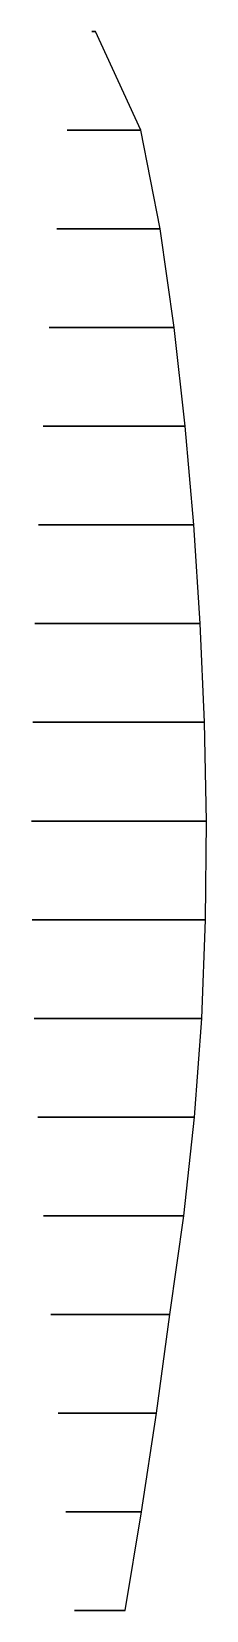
# Model space of a CAD drawing. Extents: x -6 to 11, y 38 to 190.
import ezdxf

# ---------------------------------------------------------------- set-up
doc = ezdxf.new("R2010")
doc.units = 0
doc.layers.get('0').update_dxf_attribs({"linetype": 'CONTINUOUS'})

msp = doc.modelspace()

# ---------------------------------------------------------------- linework, layer by layer
msp.add_polyline3d([(3.0964, 38, -8.1167), (3.0891, 38, -8.0757), (3.079, 38, -8.0186), (3.0667, 38, -7.9455), (3.0522, 38, -7.8565), (3.0351, 38, -7.7519), (3.0153, 38, -7.632), (2.9922, 38, -7.4972), (2.9655, 38, -7.3479), (2.9349, 38, -7.1846), (2.9, 38, -7.0076), (2.8608, 38, -6.8176), (2.8171, 38, -6.615), (2.7689, 38, -6.4005), (2.716, 38, -6.1745), (2.6581, 38, -5.9379), (2.5949, 38, -5.6915), (2.527, 38, -5.4356), (2.4554, 38, -5.1707), (2.3808, 38, -4.8971), (2.3036, 38, -4.6155), (2.2241, 38, -4.3264), (2.1422, 38, -4.0307), (2.058, 38, -3.7291), (1.9717, 38, -3.4222), (1.8832, 38, -3.111), (1.7926, 38, -2.7961), (1.6997, 38, -2.4785), (1.6044, 38, -2.159), (1.5064, 38, -1.8384), (1.4056, 38, -1.5178), (1.3021, 38, -1.198), (1.1957, 38, -0.8798), (1.0866, 38, -0.5642), (0.9747, 38, -0.252), (0.8602, 38, 0.0558), (0.7435, 38, 0.3585), (0.6248, 38, 0.6552), (0.5047, 38, 0.9454), (0.3838, 38, 1.2282), (0.2622, 38, 1.5029), (0.1408, 38, 1.7691), (0.0199, 38, 2.026), (-0.1, 38, 2.2731), (-0.2182, 38, 2.5098), (-0.3347, 38, 2.7355), (-0.4488, 38, 2.9497), (-0.5605, 38, 3.1517), (-0.6691, 38, 3.3411), (-0.7741, 38, 3.5174), (-0.8756, 38, 3.68), (-0.9736, 38, 3.8284), (-1.0659, 38, 3.9627), (-1.1516, 38, 4.0828), (-1.2366, 38, 4.1861), (-1.3243, 38, 4.269), (-1.4131, 38, 4.3267), (-1.4966, 38, 4.361), (-1.5686, 38, 4.3769), (-1.6261, 38, 4.3791), (-1.6667, 38, 4.3708), (-1.7018, 38, 4.3496), (-1.7355, 38, 4.3059), (-1.7625, 38, 4.2417), (-1.7811, 38, 4.1575), (-1.7853, 38, 4.0544), (-1.7695, 38, 3.935), (-1.7361, 38, 3.804), (-1.6908, 38, 3.6616), (-1.6402, 38, 3.5056), (-1.5839, 38, 3.3366), (-1.5207, 38, 3.1556), (-1.4511, 38, 2.963), (-1.3758, 38, 2.7591), (-1.295, 38, 2.5443), (-1.2088, 38, 2.3192), (-1.1176, 38, 2.0843), (-1.0218, 38, 1.8402), (-0.9218, 38, 1.5873), (-0.8177, 38, 1.3263), (-0.7099, 38, 1.0577), (-0.5988, 38, 0.7822), (-0.4847, 38, 0.5004), (-0.368, 38, 0.2129), (-0.249, 38, -0.0795), (-0.1281, 38, -0.3763), (-0.0056, 38, -0.6766), (0.1181, 38, -0.98), (0.2427, 38, -1.2855), (0.3679, 38, -1.5926), (0.4932, 38, -1.9004), (0.6184, 38, -2.2083), (0.7431, 38, -2.5155), (0.867, 38, -2.8214), (0.9897, 38, -3.1251), (1.1111, 38, -3.426), (1.2307, 38, -3.7233), (1.3483, 38, -4.0163), (1.4636, 38, -4.3043), (1.5763, 38, -4.5867), (1.6862, 38, -4.8627), (1.7928, 38, -5.1317), (1.8961, 38, -5.3931), (1.9961, 38, -5.646), (2.0933, 38, -5.8897), (2.1881, 38, -6.1231), (2.2809, 38, -6.3454), (2.371, 38, -6.5564), (2.4578, 38, -6.7555), (2.5408, 38, -6.9424), (2.6197, 38, -7.1167), (2.6942, 38, -7.2781), (2.7638, 38, -7.4263), (2.828, 38, -7.5611), (2.8865, 38, -7.6822), (2.9388, 38, -7.7897), (2.9844, 38, -7.8833), (3.0231, 38, -7.9629), (3.0547, 38, -8.0285), (3.079, 38, -8.0798), (3.0964, 38, -8.1167), (4.6765, 47.5, -9.6048), (4.6624, 47.5, -9.5554), (4.643, 47.5, -9.4867), (4.6192, 47.5, -9.3985), (4.591, 47.5, -9.2911), (4.5582, 47.5, -9.1648), (4.5205, 47.5, -9.02), (4.4774, 47.5, -8.8571), (4.4285, 47.5, -8.6769), (4.3736, 47.5, -8.4797), (4.3124, 47.5, -8.2662), (4.2449, 47.5, -8.0369), (4.1712, 47.5, -7.7925), (4.0914, 47.5, -7.5337), (4.0055, 47.5, -7.261), (3.9135, 47.5, -6.9754), (3.8151, 47.5, -6.6777), (3.711, 47.5, -6.3686), (3.6019, 47.5, -6.0484), (3.4885, 47.5, -5.7179), (3.3713, 47.5, -5.3777), (3.2504, 47.5, -5.0285), (3.1259, 47.5, -4.6714), (2.998, 47.5, -4.3073), (2.8668, 47.5, -3.9371), (2.7324, 47.5, -3.5617), (2.5947, 47.5, -3.1822), (2.4536, 47.5, -2.7996), (2.3089, 47.5, -2.4151), (2.1601, 47.5, -2.0299), (2.0072, 47.5, -1.6452), (1.8501, 47.5, -1.262), (1.6888, 47.5, -0.8816), (1.5235, 47.5, -0.505), (1.3541, 47.5, -0.1334), (1.1807, 47.5, 0.2321), (1.0042, 47.5, 0.5905), (0.825, 47.5, 0.941), (0.6436, 47.5, 1.2826), (0.461, 47.5, 1.6146), (0.2778, 47.5, 1.9361), (0.0947, 47.5, 2.2466), (-0.0872, 47.5, 2.5454), (-0.2675, 47.5, 2.8318), (-0.4453, 47.5, 3.1052), (-0.6202, 47.5, 3.3648), (-0.7916, 47.5, 3.6102), (-0.9589, 47.5, 3.8405), (-1.1215, 47.5, 4.0552), (-1.2787, 47.5, 4.2538), (-1.4303, 47.5, 4.4357), (-1.5759, 47.5, 4.6002), (-1.7135, 47.5, 4.7475), (-1.8423, 47.5, 4.8774), (-1.966, 47.5, 4.9873), (-2.0867, 47.5, 5.0744), (-2.2023, 47.5, 5.1348), (-2.3076, 47.5, 5.1703), (-2.3971, 47.5, 5.1859), (-2.468, 47.5, 5.1857), (-2.5173, 47.5, 5.1722), (-2.5569, 47.5, 5.1413), (-2.5886, 47.5, 5.0809), (-2.6062, 47.5, 4.9963), (-2.6108, 47.5, 4.8898), (-2.5985, 47.5, 4.7632), (-2.5647, 47.5, 4.6195), (-2.5119, 47.5, 4.4622), (-2.4449, 47.5, 4.2913), (-2.3687, 47.5, 4.1048), (-2.2832, 47.5, 3.9035), (-2.1876, 47.5, 3.6883), (-2.0827, 47.5, 3.4598), (-1.9692, 47.5, 3.2182), (-1.8472, 47.5, 2.9642), (-1.7172, 47.5, 2.6983), (-1.5798, 47.5, 2.4212), (-1.4354, 47.5, 2.1333), (-1.2846, 47.5, 1.8354), (-1.1277, 47.5, 1.528), (-0.9653, 47.5, 1.212), (-0.7979, 47.5, 0.8879), (-0.6261, 47.5, 0.5565), (-0.4503, 47.5, 0.2186), (-0.271, 47.5, -0.1252), (-0.0889, 47.5, -0.4739), (0.0956, 47.5, -0.827), (0.282, 47.5, -1.1834), (0.4697, 47.5, -1.5425), (0.6582, 47.5, -1.9034), (0.8469, 47.5, -2.2652), (1.0355, 47.5, -2.6271), (1.2234, 47.5, -2.9884), (1.41, 47.5, -3.348), (1.595, 47.5, -3.7052), (1.7778, 47.5, -4.0591), (1.958, 47.5, -4.4089), (2.1352, 47.5, -4.7537), (2.3089, 47.5, -5.0928), (2.4787, 47.5, -5.4253), (2.6442, 47.5, -5.7503), (2.805, 47.5, -6.0672), (2.9608, 47.5, -6.3751), (3.1114, 47.5, -6.6732), (3.2569, 47.5, -6.9605), (3.3976, 47.5, -7.2359), (3.5336, 47.5, -7.4987), (3.6642, 47.5, -7.7483), (3.7888, 47.5, -7.9841), (3.907, 47.5, -8.2058), (4.0186, 47.5, -8.4127), (4.1231, 47.5, -8.6044), (4.2202, 47.5, -8.7806), (4.3094, 47.5, -8.9409), (4.3902, 47.5, -9.0852), (4.462, 47.5, -9.2132), (4.5245, 47.5, -9.325), (4.5773, 47.5, -9.4202), (4.6202, 47.5, -9.4987), (4.6531, 47.5, -9.5604), (4.6765, 47.5, -9.6048), (6.1024, 57, -10.3234), (6.0814, 57, -10.2696), (6.0525, 57, -10.1947), (6.017, 57, -10.0983), (5.9749, 57, -9.9807), (5.9262, 57, -9.8423), (5.8705, 57, -9.6836), (5.8074, 57, -9.505), (5.7365, 57, -9.3074), (5.6575, 57, -9.0912), (5.5705, 57, -8.8572), (5.4755, 57, -8.6058), (5.3729, 57, -8.3378), (5.263, 57, -8.0537), (5.146, 57, -7.7542), (5.0222, 57, -7.4402), (4.8915, 57, -7.1125), (4.7544, 57, -6.7719), (4.6114, 57, -6.419), (4.4631, 57, -6.0546), (4.3097, 57, -5.6797), (4.1514, 57, -5.2951), (3.9884, 57, -4.9019), (3.8209, 57, -4.5011), (3.6491, 57, -4.0937), (3.4731, 57, -3.6809), (3.2929, 57, -3.2639), (3.1082, 57, -2.8438), (2.9188, 57, -2.4222), (2.724, 57, -2.0005), (2.5238, 57, -1.5801), (2.3183, 57, -1.1621), (2.1072, 57, -0.7481), (1.8909, 57, -0.3393), (1.6694, 57, 0.0629), (1.4428, 57, 0.4572), (1.2122, 57, 0.8426), (0.978, 57, 1.2182), (0.7412, 57, 1.5829), (0.503, 57, 1.9362), (0.2639, 57, 2.2769), (0.0254, 57, 2.6047), (-0.2117, 57, 2.9189), (-0.4465, 57, 3.2188), (-0.6779, 57, 3.5039), (-0.9053, 57, 3.7733), (-1.1279, 57, 4.0265), (-1.3451, 57, 4.2627), (-1.5561, 57, 4.4814), (-1.76, 57, 4.6819), (-1.9562, 57, 4.8638), (-2.1439, 57, 5.0265), (-2.3218, 57, 5.1699), (-2.4888, 57, 5.2938), (-2.6459, 57, 5.3967), (-2.7931, 57, 5.4773), (-2.9286, 57, 5.5336), (-3.049, 57, 5.5668), (-3.1505, 57, 5.5806), (-3.2304, 57, 5.5777), (-3.2849, 57, 5.5593), (-3.3253, 57, 5.5201), (-3.3495, 57, 5.4464), (-3.3518, 57, 5.3475), (-3.3371, 57, 5.2273), (-3.3048, 57, 5.0876), (-3.2524, 57, 4.9308), (-3.1817, 57, 4.7587), (-3.0955, 57, 4.5716), (-2.9964, 57, 4.3686), (-2.8845, 57, 4.1504), (-2.7599, 57, 3.9178), (-2.6233, 57, 3.6713), (-2.4753, 57, 3.4112), (-2.3163, 57, 3.1383), (-2.1469, 57, 2.8531), (-1.9679, 57, 2.5561), (-1.7798, 57, 2.248), (-1.5834, 57, 1.9294), (-1.3791, 57, 1.601), (-1.1676, 57, 1.2635), (-0.9496, 57, 0.9176), (-0.7259, 57, 0.564), (-0.4969, 57, 0.2035), (-0.2635, 57, -0.163), (-0.0263, 57, -0.5349), (0.2139, 57, -0.9113), (0.4566, 57, -1.2913), (0.7009, 57, -1.6741), (0.9464, 57, -2.0589), (1.1922, 57, -2.4447), (1.4377, 57, -2.8307), (1.6823, 57, -3.216), (1.9253, 57, -3.5997), (2.1662, 57, -3.9809), (2.4043, 57, -4.3587), (2.639, 57, -4.7321), (2.8698, 57, -5.1004), (3.096, 57, -5.4626), (3.3171, 57, -5.8178), (3.5327, 57, -6.1652), (3.7422, 57, -6.504), (3.9451, 57, -6.8332), (4.1411, 57, -7.1522), (4.3299, 57, -7.4598), (4.5113, 57, -7.7553), (4.6852, 57, -8.0377), (4.851, 57, -8.3065), (5.0081, 57, -8.561), (5.1564, 57, -8.8005), (5.2956, 57, -9.0245), (5.4253, 57, -9.2324), (5.5453, 57, -9.4236), (5.6551, 57, -9.5978), (5.7542, 57, -9.7548), (5.8421, 57, -9.8944), (5.9182, 57, -10.0163), (5.9824, 57, -10.1205), (6.0345, 57, -10.2066), (6.0742, 57, -10.2744), (6.1024, 57, -10.3234), (7.3911, 66.5, -10.647), (7.3636, 66.5, -10.5909), (7.326, 66.5, -10.5126), (7.2795, 66.5, -10.4117), (7.2243, 66.5, -10.2883), (7.1605, 66.5, -10.143), (7.0876, 66.5, -9.9761), (7.0054, 66.5, -9.7885), (6.9134, 66.5, -9.5808), (6.8115, 66.5, -9.3536), (6.6998, 66.5, -9.1076), (6.5785, 66.5, -8.8434), (6.4482, 66.5, -8.5616), (6.3092, 66.5, -8.2626), (6.1622, 66.5, -7.9473), (6.0074, 66.5, -7.6163), (5.8451, 66.5, -7.2705), (5.6755, 66.5, -6.9107), (5.4992, 66.5, -6.5379), (5.3164, 66.5, -6.153), (5.1275, 66.5, -5.757), (4.9325, 66.5, -5.3509), (4.7317, 66.5, -4.9359), (4.5256, 66.5, -4.513), (4.3142, 66.5, -4.0834), (4.0978, 66.5, -3.6483), (3.8763, 66.5, -3.2091), (3.6495, 66.5, -2.7671), (3.4171, 66.5, -2.3239), (3.1784, 66.5, -1.8813), (2.9335, 66.5, -1.4408), (2.6823, 66.5, -1.0038), (2.4248, 66.5, -0.5718), (2.1614, 66.5, -0.1464), (1.8921, 66.5, 0.2711), (1.617, 66.5, 0.679), (1.3375, 66.5, 1.0766), (1.0542, 66.5, 1.4626), (0.7682, 66.5, 1.8362), (0.4809, 66.5, 2.1968), (0.193, 66.5, 2.5433), (-0.0939, 66.5, 2.8754), (-0.3786, 66.5, 3.1924), (-0.6602, 66.5, 3.4938), (-0.9373, 66.5, 3.779), (-1.2094, 66.5, 4.0473), (-1.4752, 66.5, 4.298), (-1.7342, 66.5, 4.5305), (-1.9853, 66.5, 4.7441), (-2.2276, 66.5, 4.9384), (-2.4603, 66.5, 5.1128), (-2.6822, 66.5, 5.267), (-2.8923, 66.5, 5.4006), (-3.0896, 66.5, 5.5133), (-3.2728, 66.5, 5.605), (-3.4406, 66.5, 5.6758), (-3.5916, 66.5, 5.7252), (-3.7237, 66.5, 5.7537), (-3.8344, 66.5, 5.7638), (-3.921, 66.5, 5.757), (-3.9787, 66.5, 5.7338), (-4.0182, 66.5, 5.6876), (-4.0342, 66.5, 5.6043), (-4.0217, 66.5, 5.4961), (-3.989, 66.5, 5.3677), (-3.9382, 66.5, 5.2206), (-3.8684, 66.5, 5.0565), (-3.7804, 66.5, 4.8759), (-3.6757, 66.5, 4.6794), (-3.555, 66.5, 4.4673), (-3.4186, 66.5, 4.2404), (-3.2672, 66.5, 3.999), (-3.1016, 66.5, 3.7436), (-2.9222, 66.5, 3.4749), (-2.7297, 66.5, 3.1934), (-2.5248, 66.5, 2.8997), (-2.3084, 66.5, 2.5942), (-2.0812, 66.5, 2.2776), (-1.8438, 66.5, 1.9504), (-1.5971, 66.5, 1.6135), (-1.3418, 66.5, 1.2674), (-1.0788, 66.5, 0.9128), (-0.8087, 66.5, 0.5506), (-0.5325, 66.5, 0.1815), (-0.2509, 66.5, -0.1939), (0.0353, 66.5, -0.5746), (0.3251, 66.5, -0.9599), (0.6178, 66.5, -1.3489), (0.9126, 66.5, -1.7408), (1.2087, 66.5, -2.1348), (1.5053, 66.5, -2.5298), (1.8015, 66.5, -2.9251), (2.0967, 66.5, -3.3197), (2.3899, 66.5, -3.7128), (2.6806, 66.5, -4.1033), (2.968, 66.5, -4.4905), (3.2513, 66.5, -4.8733), (3.5299, 66.5, -5.2509), (3.803, 66.5, -5.6224), (4.07, 66.5, -5.9868), (4.3303, 66.5, -6.3434), (4.5834, 66.5, -6.6911), (4.8286, 66.5, -7.0292), (5.0652, 66.5, -7.3568), (5.2929, 66.5, -7.6731), (5.5111, 66.5, -7.9773), (5.7193, 66.5, -8.2687), (5.9171, 66.5, -8.5465), (6.1041, 66.5, -8.81), (6.28, 66.5, -9.0583), (6.4446, 66.5, -9.2909), (6.5977, 66.5, -9.5069), (6.7389, 66.5, -9.7059), (6.8678, 66.5, -9.8874), (6.9841, 66.5, -10.0511), (7.087, 66.5, -10.1968), (7.176, 66.5, -10.3244), (7.2511, 66.5, -10.4336), (7.3118, 66.5, -10.524), (7.3582, 66.5, -10.5954), (7.3911, 66.5, -10.647), (8.7317, 76, -10.9677), (8.6981, 76, -10.9092), (8.6519, 76, -10.8273), (8.5945, 76, -10.7216), (8.5262, 76, -10.5924), (8.447, 76, -10.4401), (8.3566, 76, -10.2652), (8.2546, 76, -10.0685), (8.1406, 76, -9.8508), (8.0145, 76, -9.6128), (7.8765, 76, -9.3553), (7.7269, 76, -9.0787), (7.5662, 76, -8.7837), (7.395, 76, -8.4709), (7.214, 76, -8.141), (7.0235, 76, -7.7947), (6.8238, 76, -7.433), (6.6153, 76, -7.0567), (6.3986, 76, -6.6668), (6.1741, 76, -6.2643), (5.942, 76, -5.8503), (5.7028, 76, -5.4258), (5.4567, 76, -4.9921), (5.2043, 76, -4.5503), (4.9457, 76, -4.1016), (4.6813, 76, -3.6474), (4.4111, 76, -3.189), (4.135, 76, -2.728), (3.8527, 76, -2.2661), (3.5638, 76, -1.8054), (3.2682, 76, -1.3473), (2.9662, 76, -0.8933), (2.6577, 76, -0.4454), (2.3432, 76, -0.0048), (2.0229, 76, 0.4266), (1.6972, 76, 0.8474), (1.3673, 76, 1.2567), (1.0342, 76, 1.6533), (0.699, 76, 2.0363), (0.3634, 76, 2.4051), (0.0281, 76, 2.7587), (-0.3051, 76, 3.0968), (-0.6349, 76, 3.4188), (-0.9601, 76, 3.7241), (-1.2794, 76, 4.0124), (-1.592, 76, 4.2826), (-1.8968, 76, 4.5344), (-2.1927, 76, 4.7669), (-2.4789, 76, 4.9797), (-2.7542, 76, 5.1722), (-3.0177, 76, 5.3439), (-3.2681, 76, 5.4947), (-3.5044, 76, 5.624), (-3.7253, 76, 5.7317), (-3.9296, 76, 5.8177), (-4.1157, 76, 5.8822), (-4.2821, 76, 5.9248), (-4.4267, 76, 5.9461), (-4.5469, 76, 5.9493), (-4.6398, 76, 5.9358), (-4.7005, 76, 5.9067), (-4.7398, 76, 5.854), (-4.7512, 76, 5.7629), (-4.7301, 76, 5.647), (-4.6857, 76, 5.5108), (-4.6205, 76, 5.3556), (-4.5335, 76, 5.1834), (-4.4257, 76, 4.9948), (-4.2988, 76, 4.7901), (-4.1535, 76, 4.5697), (-3.9902, 76, 4.3345), (-3.8097, 76, 4.0846), (-3.6128, 76, 3.8208), (-3.4002, 76, 3.5434), (-3.1725, 76, 3.2533), (-2.9305, 76, 2.9508), (-2.6753, 76, 2.6364), (-2.4076, 76, 2.3107), (-2.1283, 76, 1.9745), (-1.8381, 76, 1.6283), (-1.5381, 76, 1.2728), (-1.229, 76, 0.9088), (-0.9119, 76, 0.537), (-0.5876, 76, 0.1581), (-0.257, 76, -0.227), (0.0788, 76, -0.6177), (0.4189, 76, -1.013), (0.7624, 76, -1.4121), (1.1083, 76, -1.8143), (1.4558, 76, -2.2184), (1.8039, 76, -2.6238), (2.1517, 76, -3.0294), (2.4982, 76, -3.4344), (2.8425, 76, -3.8379), (3.184, 76, -4.2388), (3.5215, 76, -4.6363), (3.8545, 76, -5.0294), (4.1819, 76, -5.4172), (4.503, 76, -5.7988), (4.817, 76, -6.1733), (5.1232, 76, -6.5396), (5.421, 76, -6.897), (5.7096, 76, -7.2445), (5.9882, 76, -7.5814), (6.2564, 76, -7.9066), (6.5134, 76, -8.2195), (6.7588, 76, -8.5193), (6.9919, 76, -8.8051), (7.2124, 76, -9.0762), (7.4199, 76, -9.3318), (7.614, 76, -9.5711), (7.7945, 76, -9.7935), (7.9611, 76, -9.9983), (8.1131, 76, -10.185), (8.2502, 76, -10.3534), (8.3716, 76, -10.5034), (8.4767, 76, -10.6348), (8.5654, 76, -10.7473), (8.6374, 76, -10.8406), (8.6925, 76, -10.9144), (8.7317, 76, -10.9677), (9.7562, 85.5, -10.8774), (9.7177, 85.5, -10.8185), (9.6646, 85.5, -10.7361), (9.5984, 85.5, -10.6297), (9.5195, 85.5, -10.4994), (9.4278, 85.5, -10.3458), (9.323, 85.5, -10.1693), (9.2048, 85.5, -9.9709), (9.0728, 85.5, -9.7514), (8.9271, 85.5, -9.5115), (8.7677, 85.5, -9.252), (8.5951, 85.5, -8.9734), (8.4099, 85.5, -8.6763), (8.2127, 85.5, -8.3613), (8.0041, 85.5, -8.0291), (7.7847, 85.5, -7.6804), (7.5548, 85.5, -7.3163), (7.3149, 85.5, -6.9375), (7.0655, 85.5, -6.5451), (6.8073, 85.5, -6.1401), (6.5405, 85.5, -5.7235), (6.2656, 85.5, -5.2965), (5.9831, 85.5, -4.8603), (5.6934, 85.5, -4.416), (5.3969, 85.5, -3.965), (5.0939, 85.5, -3.5085), (4.7847, 85.5, -3.0481), (4.4693, 85.5, -2.5854), (4.1473, 85.5, -2.1221), (3.8185, 85.5, -1.6604), (3.4829, 85.5, -1.2018), (3.1409, 85.5, -0.748), (2.7925, 85.5, -0.3008), (2.4383, 85.5, 0.1383), (2.0787, 85.5, 0.5677), (1.714, 85.5, 0.9856), (1.3457, 85.5, 1.3913), (0.9749, 85.5, 1.7835), (0.6027, 85.5, 2.1615), (0.2309, 85.5, 2.5247), (-0.1396, 85.5, 2.8721), (-0.5069, 85.5, 3.2035), (-0.8698, 85.5, 3.5183), (-1.2268, 85.5, 3.8161), (-1.5767, 85.5, 4.0965), (-1.9185, 85.5, 4.3585), (-2.251, 85.5, 4.6018), (-2.5732, 85.5, 4.8257), (-2.8839, 85.5, 5.0296), (-3.1822, 85.5, 5.213), (-3.4668, 85.5, 5.3756), (-3.7366, 85.5, 5.5171), (-3.9904, 85.5, 5.6372), (-4.2268, 85.5, 5.7357), (-4.4446, 85.5, 5.8127), (-4.6422, 85.5, 5.8685), (-4.8179, 85.5, 5.9026), (-4.9697, 85.5, 5.916), (-5.0949, 85.5, 5.9118), (-5.1909, 85.5, 5.8922), (-5.2522, 85.5, 5.8581), (-5.2899, 85.5, 5.8009), (-5.2962, 85.5, 5.7055), (-5.2671, 85.5, 5.5862), (-5.2126, 85.5, 5.4471), (-5.1352, 85.5, 5.2897), (-5.0342, 85.5, 5.1158), (-4.9105, 85.5, 4.9261), (-4.7659, 85.5, 4.7209), (-4.6012, 85.5, 4.5006), (-4.4169, 85.5, 4.2657), (-4.2138, 85.5, 4.0168), (-3.9928, 85.5, 3.7544), (-3.7547, 85.5, 3.4788), (-3.5, 85.5, 3.1908), (-3.2297, 85.5, 2.8909), (-2.9449, 85.5, 2.5794), (-2.6464, 85.5, 2.2569), (-2.3352, 85.5, 1.9241), (-2.0121, 85.5, 1.5817), (-1.6782, 85.5, 1.2302), (-1.3344, 85.5, 0.8704), (-0.9816, 85.5, 0.5029), (-0.621, 85.5, 0.1286), (-0.2536, 85.5, -0.252), (0.1197, 85.5, -0.6379), (0.4978, 85.5, -1.0284), (0.8797, 85.5, -1.4227), (1.2642, 85.5, -1.8199), (1.6505, 85.5, -2.2191), (2.0375, 85.5, -2.6196), (2.4241, 85.5, -3.0204), (2.8094, 85.5, -3.4206), (3.1924, 85.5, -3.8193), (3.5722, 85.5, -4.2156), (3.9478, 85.5, -4.6085), (4.3182, 85.5, -4.9971), (4.6826, 85.5, -5.3806), (5.0401, 85.5, -5.758), (5.3897, 85.5, -6.1284), (5.7308, 85.5, -6.4908), (6.0625, 85.5, -6.8445), (6.384, 85.5, -7.1884), (6.6945, 85.5, -7.5218), (6.9934, 85.5, -7.8438), (7.28, 85.5, -8.1537), (7.5537, 85.5, -8.4505), (7.8137, 85.5, -8.7337), (8.0597, 85.5, -9.0023), (8.2912, 85.5, -9.2555), (8.5079, 85.5, -9.4926), (8.7093, 85.5, -9.7129), (8.8951, 85.5, -9.9158), (9.0647, 85.5, -10.1008), (9.2177, 85.5, -10.2677), (9.3531, 85.5, -10.4163), (9.4706, 85.5, -10.5466), (9.5697, 85.5, -10.6582), (9.6503, 85.5, -10.7508), (9.7122, 85.5, -10.8243), (9.7562, 85.5, -10.8774), (10.4469, 95, -10.4823), (10.4048, 95, -10.4248), (10.3467, 95, -10.3443), (10.2742, 95, -10.2402), (10.1874, 95, -10.1126), (10.0864, 95, -9.9621), (9.971, 95, -9.7892), (9.8409, 95, -9.5948), (9.6958, 95, -9.3798), (9.5356, 95, -9.145), (9.3606, 95, -8.8909), (9.1712, 95, -8.6183), (8.968, 95, -8.3277), (8.7518, 95, -8.0196), (8.5231, 95, -7.6947), (8.2826, 95, -7.3537), (8.0307, 95, -6.9977), (7.7679, 95, -6.6274), (7.4948, 95, -6.2438), (7.212, 95, -5.8479), (6.92, 95, -5.4407), (6.6193, 95, -5.0234), (6.3103, 95, -4.5973), (5.9936, 95, -4.1634), (5.6697, 95, -3.723), (5.339, 95, -3.2774), (5.0017, 95, -2.8282), (4.658, 95, -2.377), (4.3078, 95, -1.9256), (3.9506, 95, -1.476), (3.5867, 95, -1.0301), (3.2167, 95, -0.5893), (2.8405, 95, -0.1556), (2.4588, 95, 0.2697), (2.0722, 95, 0.6849), (1.6811, 95, 1.0881), (1.287, 95, 1.4788), (0.8911, 95, 1.8558), (0.4945, 95, 2.2183), (0.0991, 95, 2.5658), (-0.2941, 95, 2.8975), (-0.6833, 95, 3.2131), (-1.067, 95, 3.5122), (-1.444, 95, 3.7944), (-1.8129, 95, 4.0594), (-2.1725, 95, 4.3062), (-2.5217, 95, 4.5346), (-2.8595, 95, 4.7438), (-3.1847, 95, 4.9335), (-3.4961, 95, 5.1032), (-3.7927, 95, 5.2525), (-4.0731, 95, 5.3812), (-4.3361, 95, 5.4892), (-4.5805, 95, 5.5762), (-4.8049, 95, 5.6425), (-5.0077, 95, 5.6884), (-5.1873, 95, 5.7135), (-5.3415, 95, 5.719), (-5.468, 95, 5.7082), (-5.5639, 95, 5.6831), (-5.6241, 95, 5.6455), (-5.6592, 95, 5.5856), (-5.6605, 95, 5.4887), (-5.6248, 95, 5.3696), (-5.5622, 95, 5.2319), (-5.4756, 95, 5.0767), (-5.3641, 95, 4.9063), (-5.2289, 95, 4.721), (-5.0718, 95, 4.5211), (-4.8935, 95, 4.307), (-4.6945, 95, 4.0793), (-4.4759, 95, 3.8384), (-4.2384, 95, 3.5847), (-3.9828, 95, 3.3187), (-3.7099, 95, 3.041), (-3.4206, 95, 2.752), (-3.1159, 95, 2.4521), (-2.7969, 95, 2.1418), (-2.4644, 95, 1.8218), (-2.1194, 95, 1.4926), (-1.7629, 95, 1.1549), (-1.396, 95, 0.8093), (-1.0196, 95, 0.4564), (-0.635, 95, 0.097), (-0.243, 95, -0.2683), (0.1551, 95, -0.6388), (0.5583, 95, -1.0136), (0.9655, 95, -1.3921), (1.3756, 95, -1.7734), (1.7875, 95, -2.1566), (2.2002, 95, -2.5411), (2.6126, 95, -2.9259), (3.0237, 95, -3.3101), (3.4323, 95, -3.693), (3.8375, 95, -4.0736), (4.2383, 95, -4.451), (4.6337, 95, -4.8243), (5.0227, 95, -5.1928), (5.4043, 95, -5.5555), (5.7776, 95, -5.9115), (6.1419, 95, -6.2599), (6.4962, 95, -6.5999), (6.8397, 95, -6.9307), (7.1715, 95, -7.2514), (7.491, 95, -7.5611), (7.7974, 95, -7.8593), (8.09, 95, -8.145), (8.3681, 95, -8.4175), (8.6312, 95, -8.6761), (8.8788, 95, -8.9199), (9.1106, 95, -9.1482), (9.326, 95, -9.3603), (9.5247, 95, -9.5556), (9.7062, 95, -9.7337), (9.8697, 95, -9.8943), (10.0147, 95, -10.0374), (10.1404, 95, -10.1629), (10.2466, 95, -10.2705), (10.3331, 95, -10.3599), (10.3995, 95, -10.4309), (10.4469, 95, -10.4823), (10.8169, 104.5, -9.8763), (10.7726, 104.5, -9.8214), (10.7114, 104.5, -9.7446), (10.6348, 104.5, -9.645), (10.5431, 104.5, -9.523), (10.4362, 104.5, -9.3788), (10.3141, 104.5, -9.2133), (10.1764, 104.5, -9.0272), (10.0229, 104.5, -8.8214), (9.8536, 104.5, -8.5966), (9.6687, 104.5, -8.3537), (9.4688, 104.5, -8.093), (9.2544, 104.5, -7.8151), (9.0262, 104.5, -7.5206), (8.785, 104.5, -7.21), (8.5314, 104.5, -6.8842), (8.2657, 104.5, -6.5439), (7.9886, 104.5, -6.19), (7.7008, 104.5, -5.8235), (7.4027, 104.5, -5.4453), (7.0951, 104.5, -5.0564), (6.7783, 104.5, -4.6579), (6.4529, 104.5, -4.251), (6.1196, 104.5, -3.8368), (5.7788, 104.5, -3.4164), (5.4311, 104.5, -2.9914), (5.0768, 104.5, -2.563), (4.7159, 104.5, -2.1329), (4.3486, 104.5, -1.7029), (3.9745, 104.5, -1.2751), (3.594, 104.5, -0.8512), (3.2076, 104.5, -0.4327), (2.8155, 104.5, -0.0214), (2.4183, 104.5, 0.3813), (2.0168, 104.5, 0.7737), (1.6113, 104.5, 1.1541), (1.2035, 104.5, 1.522), (0.7944, 104.5, 1.8763), (0.3855, 104.5, 2.2162), (-0.0216, 104.5, 2.5413), (-0.4258, 104.5, 2.8509), (-0.8253, 104.5, 3.1448), (-1.2186, 104.5, 3.4226), (-1.6045, 104.5, 3.6841), (-1.9815, 104.5, 3.9288), (-2.3486, 104.5, 4.156), (-2.7045, 104.5, 4.3656), (-3.0482, 104.5, 4.5567), (-3.3785, 104.5, 4.7291), (-3.6943, 104.5, 4.8823), (-3.9944, 104.5, 5.016), (-4.2776, 104.5, 5.1303), (-4.5428, 104.5, 5.2247), (-4.7884, 104.5, 5.2994), (-5.0134, 104.5, 5.3545), (-5.216, 104.5, 5.3904), (-5.3947, 104.5, 5.4069), (-5.5475, 104.5, 5.4051), (-5.6719, 104.5, 5.3885), (-5.7657, 104.5, 5.3593), (-5.8234, 104.5, 5.3192), (-5.8553, 104.5, 5.2584), (-5.8521, 104.5, 5.1626), (-5.8112, 104.5, 5.0464), (-5.743, 104.5, 4.9132), (-5.65, 104.5, 4.7639), (-5.5319, 104.5, 4.6005), (-5.3896, 104.5, 4.4237), (-5.2249, 104.5, 4.2334), (-5.0387, 104.5, 4.03), (-4.8314, 104.5, 3.8142), (-4.604, 104.5, 3.5862), (-4.3574, 104.5, 3.3464), (-4.0923, 104.5, 3.0953), (-3.8095, 104.5, 2.8335), (-3.51, 104.5, 2.5613), (-3.1948, 104.5, 2.279), (-2.8649, 104.5, 1.9871), (-2.5213, 104.5, 1.6862), (-2.1649, 104.5, 1.3769), (-1.7967, 104.5, 1.0596), (-1.4178, 104.5, 0.735), (-1.0293, 104.5, 0.4037), (-0.6323, 104.5, 0.0663), (-0.2278, 104.5, -0.2766), (0.1831, 104.5, -0.6243), (0.5992, 104.5, -0.9761), (1.0194, 104.5, -1.3313), (1.4426, 104.5, -1.6891), (1.8678, 104.5, -2.0488), (2.2937, 104.5, -2.4097), (2.7194, 104.5, -2.7708), (3.1436, 104.5, -3.1316), (3.5655, 104.5, -3.4911), (3.9838, 104.5, -3.8484), (4.3976, 104.5, -4.2029), (4.8059, 104.5, -4.5536), (5.2077, 104.5, -4.8997), (5.6018, 104.5, -5.2405), (5.9876, 104.5, -5.5751), (6.3639, 104.5, -5.9026), (6.7301, 104.5, -6.2222), (7.0851, 104.5, -6.5332), (7.4281, 104.5, -6.8347), (7.7584, 104.5, -7.1261), (8.0752, 104.5, -7.4066), (8.3778, 104.5, -7.6754), (8.6654, 104.5, -7.9318), (8.9376, 104.5, -8.1752), (9.1938, 104.5, -8.4047), (9.4335, 104.5, -8.6196), (9.6564, 104.5, -8.8193), (9.862, 104.5, -9.0031), (10.0497, 104.5, -9.1707), (10.2189, 104.5, -9.3219), (10.3688, 104.5, -9.4566), (10.499, 104.5, -9.5749), (10.609, 104.5, -9.6763), (10.6987, 104.5, -9.7606), (10.7677, 104.5, -9.8277), (10.8169, 104.5, -9.8763), (10.8941, 114, -9.1334), (10.8488, 114, -9.082), (10.7864, 114, -9.0099), (10.708, 114, -8.9166), (10.6141, 114, -8.802), (10.5046, 114, -8.6666), (10.3794, 114, -8.5111), (10.2382, 114, -8.3362), (10.0809, 114, -8.143), (9.9075, 114, -7.932), (9.7183, 114, -7.704), (9.5137, 114, -7.4594), (9.2944, 114, -7.1987), (9.0611, 114, -6.9225), (8.8145, 114, -6.6313), (8.5551, 114, -6.3257), (8.2836, 114, -6.0066), (8.0004, 114, -5.6748), (7.7062, 114, -5.3312), (7.4017, 114, -4.9767), (7.0874, 114, -4.6121), (6.7639, 114, -4.2387), (6.4317, 114, -3.8575), (6.0915, 114, -3.4695), (5.7438, 114, -3.0759), (5.3892, 114, -2.678), (5.028, 114, -2.2771), (4.6605, 114, -1.8748), (4.2866, 114, -1.4729), (3.9064, 114, -1.0735), (3.52, 114, -0.678), (3.1281, 114, -0.288), (2.731, 114, 0.0947), (2.3294, 114, 0.4689), (1.9239, 114, 0.8329), (1.5151, 114, 1.1852), (1.1046, 114, 1.5252), (0.6934, 114, 1.852), (0.283, 114, 2.1648), (-0.1252, 114, 2.4634), (-0.5298, 114, 2.747), (-0.9292, 114, 3.0156), (-1.3221, 114, 3.2689), (-1.707, 114, 3.5066), (-2.0826, 114, 3.7284), (-2.4478, 114, 3.9338), (-2.8016, 114, 4.1223), (-3.1427, 114, 4.2936), (-3.4701, 114, 4.4472), (-3.7826, 114, 4.5828), (-4.0791, 114, 4.7002), (-4.3584, 114, 4.7993), (-4.6193, 114, 4.8801), (-4.8606, 114, 4.9424), (-5.081, 114, 4.9866), (-5.279, 114, 5.0131), (-5.453, 114, 5.0217), (-5.601, 114, 5.0138), (-5.721, 114, 4.9925), (-5.8107, 114, 4.9604), (-5.8651, 114, 4.9192), (-5.8935, 114, 4.8589), (-5.8864, 114, 4.7661), (-5.842, 114, 4.6552), (-5.7704, 114, 4.5288), (-5.6742, 114, 4.3878), (-5.5529, 114, 4.2342), (-5.4077, 114, 4.0686), (-5.2402, 114, 3.8908), (-5.0512, 114, 3.7013), (-4.8414, 114, 3.5005), (-4.6115, 114, 3.2887), (-4.3625, 114, 3.0663), (-4.0952, 114, 2.8337), (-3.8102, 114, 2.5914), (-3.5087, 114, 2.3397), (-3.1915, 114, 2.0789), (-2.8596, 114, 1.8094), (-2.514, 114, 1.5317), (-2.1557, 114, 1.2464), (-1.7857, 114, 0.9538), (-1.405, 114, 0.6546), (-1.0147, 114, 0.3493), (-0.6158, 114, 0.0383), (-0.2095, 114, -0.2776), (0.2031, 114, -0.5979), (0.6211, 114, -0.9219), (1.0431, 114, -1.2491), (1.4682, 114, -1.5788), (1.8952, 114, -1.9101), (2.323, 114, -2.2426), (2.7506, 114, -2.5753), (3.1768, 114, -2.9078), (3.6006, 114, -3.2391), (4.0209, 114, -3.5684), (4.4367, 114, -3.8952), (4.847, 114, -4.2185), (5.2508, 114, -4.5376), (5.647, 114, -4.8519), (6.0347, 114, -5.1605), (6.4131, 114, -5.4627), (6.7813, 114, -5.7576), (7.1383, 114, -6.0446), (7.4833, 114, -6.323), (7.8155, 114, -6.592), (8.1342, 114, -6.8509), (8.4386, 114, -7.0992), (8.7281, 114, -7.3361), (9.002, 114, -7.5609), (9.2598, 114, -7.773), (9.5011, 114, -7.9715), (9.7254, 114, -8.156), (9.9323, 114, -8.3258), (10.1212, 114, -8.4806), (10.2914, 114, -8.6203), (10.4424, 114, -8.7448), (10.5734, 114, -8.8541), (10.6843, 114, -8.9479), (10.7747, 114, -9.0261), (10.8444, 114, -9.0883), (10.8941, 114, -9.1334), (10.71, 123.5, -8.307), (10.665, 123.5, -8.2596), (10.6029, 123.5, -8.1933), (10.5248, 123.5, -8.1072), (10.4312, 123.5, -8.0014), (10.3219, 123.5, -7.8764), (10.197, 123.5, -7.7327), (10.0562, 123.5, -7.5713), (9.8993, 123.5, -7.3929), (9.7265, 123.5, -7.1981), (9.5379, 123.5, -6.9877), (9.3341, 123.5, -6.7621), (9.1158, 123.5, -6.5217), (8.8835, 123.5, -6.267), (8.638, 123.5, -5.9985), (8.3798, 123.5, -5.7167), (8.1096, 123.5, -5.4226), (7.8277, 123.5, -5.1168), (7.535, 123.5, -4.8001), (7.232, 123.5, -4.4733), (6.9194, 123.5, -4.1374), (6.5977, 123.5, -3.7933), (6.2674, 123.5, -3.4422), (5.9292, 123.5, -3.0848), (5.5837, 123.5, -2.7224), (5.2315, 123.5, -2.3561), (4.8728, 123.5, -1.9873), (4.5081, 123.5, -1.6174), (4.1373, 123.5, -1.248), (3.7606, 123.5, -0.8812), (3.3782, 123.5, -0.5185), (2.9907, 123.5, -0.1611), (2.5985, 123.5, 0.1892), (2.2023, 123.5, 0.5311), (1.8028, 123.5, 0.8633), (1.4006, 123.5, 1.1841), (0.9971, 123.5, 1.4932), (0.5935, 123.5, 1.7896), (0.1912, 123.5, 2.0727), (-0.2085, 123.5, 2.3424), (-0.6043, 123.5, 2.598), (-0.9945, 123.5, 2.8394), (-1.378, 123.5, 3.0665), (-1.7533, 123.5, 3.279), (-2.1192, 123.5, 3.4767), (-2.4746, 123.5, 3.6591), (-2.8184, 123.5, 3.826), (-3.1496, 123.5, 3.9768), (-3.4671, 123.5, 4.1112), (-3.7697, 123.5, 4.2291), (-4.0565, 123.5, 4.3303), (-4.3262, 123.5, 4.4146), (-4.5777, 123.5, 4.4821), (-4.8099, 123.5, 4.5327), (-5.0214, 123.5, 4.5668), (-5.211, 123.5, 4.5849), (-5.3771, 123.5, 4.5868), (-5.5178, 123.5, 4.5738), (-5.6314, 123.5, 4.5493), (-5.7157, 123.5, 4.5154), (-5.766, 123.5, 4.4742), (-5.7909, 123.5, 4.4157), (-5.7808, 123.5, 4.3276), (-5.7345, 123.5, 4.2235), (-5.6616, 123.5, 4.1057), (-5.5649, 123.5, 3.9748), (-5.4438, 123.5, 3.8329), (-5.2994, 123.5, 3.6804), (-5.1334, 123.5, 3.517), (-4.9465, 123.5, 3.3433), (-4.7393, 123.5, 3.1596), (-4.5127, 123.5, 2.9662), (-4.2674, 123.5, 2.7633), (-4.0043, 123.5, 2.5514), (-3.724, 123.5, 2.3309), (-3.4276, 123.5, 2.102), (-3.1159, 123.5, 1.865), (-2.79, 123.5, 1.6203), (-2.4507, 123.5, 1.3683), (-2.099, 123.5, 1.1094), (-1.7358, 123.5, 0.8441), (-1.3623, 123.5, 0.5728), (-0.9794, 123.5, 0.296), (-0.5881, 123.5, 0.0142), (-0.1896, 123.5, -0.272), (0.2152, 123.5, -0.5623), (0.6251, 123.5, -0.8559), (1.039, 123.5, -1.1523), (1.4559, 123.5, -1.4509), (1.8748, 123.5, -1.7512), (2.2944, 123.5, -2.0524), (2.7138, 123.5, -2.354), (3.1319, 123.5, -2.6552), (3.5477, 123.5, -2.9555), (3.9601, 123.5, -3.2541), (4.3681, 123.5, -3.5503), (4.7707, 123.5, -3.8435), (5.1669, 123.5, -4.1329), (5.5558, 123.5, -4.418), (5.9364, 123.5, -4.698), (6.3078, 123.5, -4.9721), (6.6693, 123.5, -5.2398), (7.0198, 123.5, -5.5003), (7.3586, 123.5, -5.753), (7.6848, 123.5, -5.9972), (7.9978, 123.5, -6.2324), (8.2968, 123.5, -6.4579), (8.5812, 123.5, -6.6731), (8.8503, 123.5, -6.8774), (9.1036, 123.5, -7.0701), (9.3407, 123.5, -7.2505), (9.5611, 123.5, -7.4181), (9.7644, 123.5, -7.5724), (9.9499, 123.5, -7.7131), (10.1172, 123.5, -7.84), (10.2655, 123.5, -7.9531), (10.3943, 123.5, -8.0526), (10.5033, 123.5, -8.1379), (10.5923, 123.5, -8.2091), (10.6609, 123.5, -8.2658), (10.71, 123.5, -8.307), (10.3073, 133, -7.4436), (10.2636, 133, -7.4007), (10.2033, 133, -7.3405), (10.1274, 133, -7.2622), (10.0362, 133, -7.1661), (9.9297, 133, -7.0524), (9.808, 133, -6.9217), (9.6708, 133, -6.7749), (9.518, 133, -6.6127), (9.3497, 133, -6.4357), (9.1662, 133, -6.2445), (8.9679, 133, -6.0395), (8.7555, 133, -5.8212), (8.5295, 133, -5.5899), (8.2907, 133, -5.346), (8.0397, 133, -5.0901), (7.7768, 133, -4.823), (7.5028, 133, -4.5454), (7.2182, 133, -4.2579), (6.9237, 133, -3.9613), (6.6198, 133, -3.6564), (6.3071, 133, -3.3442), (5.9862, 133, -3.0256), (5.6576, 133, -2.7015), (5.3221, 133, -2.3729), (4.9801, 133, -2.0408), (4.6321, 133, -1.7065), (4.2782, 133, -1.3714), (3.9188, 133, -1.0371), (3.5538, 133, -0.7053), (3.1836, 133, -0.3775), (2.8089, 133, -0.0549), (2.43, 133, 0.2608), (2.0476, 133, 0.5687), (1.6624, 133, 0.8672), (1.275, 133, 1.1551), (0.8868, 133, 1.4319), (0.4989, 133, 1.6968), (0.1126, 133, 1.9493), (-0.2707, 133, 2.1893), (-0.65, 133, 2.4161), (-1.0236, 133, 2.6299), (-1.3904, 133, 2.8305), (-1.749, 133, 3.0177), (-2.0984, 133, 3.1913), (-2.4375, 133, 3.3509), (-2.7652, 133, 3.4963), (-3.0805, 133, 3.627), (-3.3825, 133, 3.7429), (-3.67, 133, 3.8437), (-3.942, 133, 3.9292), (-4.1976, 133, 3.9996), (-4.4356, 133, 4.0548), (-4.6549, 133, 4.0948), (-4.8543, 133, 4.12), (-5.0326, 133, 4.1308), (-5.1883, 133, 4.1273), (-5.3198, 133, 4.1106), (-5.4255, 133, 4.084), (-5.5035, 133, 4.0495), (-5.5493, 133, 4.0092), (-5.5708, 133, 3.9536), (-5.5585, 133, 3.8713), (-5.5117, 133, 3.7752), (-5.4396, 133, 3.6671), (-5.3447, 133, 3.5475), (-5.2266, 133, 3.4184), (-5.0864, 133, 3.28), (-4.9255, 133, 3.1323), (-4.7447, 133, 2.9754), (-4.5445, 133, 2.8098), (-4.3259, 133, 2.6358), (-4.0894, 133, 2.4535), (-3.8359, 133, 2.2633), (-3.5661, 133, 2.0655), (-3.2808, 133, 1.8605), (-2.981, 133, 1.6483), (-2.6676, 133, 1.4294), (-2.3414, 133, 1.204), (-2.0034, 133, 0.9726), (-1.6545, 133, 0.7355), (-1.2955, 133, 0.4932), (-0.9277, 133, 0.246), (-0.5518, 133, -0.0056), (-0.169, 133, -0.2611), (0.2198, 133, -0.5202), (0.6135, 133, -0.7823), (1.0111, 133, -1.0469), (1.4115, 133, -1.3135), (1.8138, 133, -1.5815), (2.2169, 133, -1.8504), (2.6198, 133, -2.1196), (3.0215, 133, -2.3886), (3.4209, 133, -2.6568), (3.8171, 133, -2.9234), (4.2091, 133, -3.188), (4.5959, 133, -3.4499), (4.9767, 133, -3.7086), (5.3504, 133, -3.9633), (5.7162, 133, -4.2136), (6.0733, 133, -4.4587), (6.4207, 133, -4.698), (6.7577, 133, -4.9309), (7.0834, 133, -5.1569), (7.3971, 133, -5.3754), (7.6981, 133, -5.5859), (7.9857, 133, -5.7877), (8.2592, 133, -5.9803), (8.518, 133, -6.1631), (8.7617, 133, -6.3356), (8.9898, 133, -6.4972), (9.2018, 133, -6.6472), (9.3973, 133, -6.7853), (9.5757, 133, -6.9113), (9.7366, 133, -7.0248), (9.8793, 133, -7.1262), (10.0033, 133, -7.2152), (10.1082, 133, -7.2917), (10.1939, 133, -7.3556), (10.2601, 133, -7.4066), (10.3073, 133, -7.4436), (9.6951, 142.5, -6.5545), (9.6537, 142.5, -6.5162), (9.5964, 142.5, -6.4625), (9.5244, 142.5, -6.3927), (9.4377, 142.5, -6.3069), (9.3365, 142.5, -6.2053), (9.2208, 142.5, -6.0886), (9.0904, 142.5, -5.9574), (8.9452, 142.5, -5.8125), (8.7853, 142.5, -5.6544), (8.611, 142.5, -5.4838), (8.4228, 142.5, -5.3009), (8.2211, 142.5, -5.106), (8.0066, 142.5, -4.8997), (7.78, 142.5, -4.6821), (7.5417, 142.5, -4.4539), (7.2923, 142.5, -4.2156), (7.0323, 142.5, -3.968), (6.7622, 142.5, -3.7116), (6.4828, 142.5, -3.4471), (6.1946, 142.5, -3.1753), (5.898, 142.5, -2.897), (5.5936, 142.5, -2.613), (5.2821, 142.5, -2.3242), (4.9641, 142.5, -2.0314), (4.64, 142.5, -1.7356), (4.3102, 142.5, -1.438), (3.9751, 142.5, -1.1398), (3.6349, 142.5, -0.8424), (3.2897, 142.5, -0.5476), (2.9398, 142.5, -0.2566), (2.5858, 142.5, 0.0295), (2.2282, 142.5, 0.3092), (1.8676, 142.5, 0.5816), (1.5047, 142.5, 0.8452), (1.1401, 142.5, 1.099), (0.7751, 142.5, 1.3426), (0.4107, 142.5, 1.5753), (0.048, 142.5, 1.7966), (-0.3115, 142.5, 2.0065), (-0.6668, 142.5, 2.2044), (-1.0167, 142.5, 2.3904), (-1.3598, 142.5, 2.5645), (-1.6951, 142.5, 2.7265), (-2.0215, 142.5, 2.8763), (-2.338, 142.5, 3.0134), (-2.6437, 142.5, 3.1378), (-2.9375, 142.5, 3.2491), (-3.2186, 142.5, 3.3471), (-3.486, 142.5, 3.4316), (-3.7387, 142.5, 3.5026), (-3.9759, 142.5, 3.5601), (-4.1964, 142.5, 3.6041), (-4.3993, 142.5, 3.6346), (-4.5834, 142.5, 3.6521), (-4.7478, 142.5, 3.657), (-4.891, 142.5, 3.6493), (-5.0115, 142.5, 3.6302), (-5.108, 142.5, 3.6027), (-5.1787, 142.5, 3.5688), (-5.2197, 142.5, 3.5304), (-5.2379, 142.5, 3.4786), (-5.2242, 142.5, 3.4032), (-5.1785, 142.5, 3.3162), (-5.1091, 142.5, 3.2188), (-5.0183, 142.5, 3.1115), (-4.906, 142.5, 2.996), (-4.773, 142.5, 2.8727), (-4.6208, 142.5, 2.7413), (-4.45, 142.5, 2.6022), (-4.2612, 142.5, 2.4556), (-4.055, 142.5, 2.3017), (-3.8322, 142.5, 2.1407), (-3.5936, 142.5, 1.9729), (-3.3397, 142.5, 1.7987), (-3.0714, 142.5, 1.6182), (-2.7896, 142.5, 1.4315), (-2.495, 142.5, 1.239), (-2.1885, 142.5, 1.041), (-1.8709, 142.5, 0.8377), (-1.5431, 142.5, 0.6295), (-1.206, 142.5, 0.4168), (-0.8605, 142.5, 0.1999), (-0.5075, 142.5, -0.0209), (-0.148, 142.5, -0.2451), (0.2171, 142.5, -0.4723), (0.5867, 142.5, -0.7022), (0.9601, 142.5, -0.9343), (1.3361, 142.5, -1.1682), (1.7138, 142.5, -1.4033), (2.0924, 142.5, -1.6392), (2.4707, 142.5, -1.8754), (2.8479, 142.5, -2.1115), (3.223, 142.5, -2.3468), (3.5951, 142.5, -2.5808), (3.9633, 142.5, -2.8131), (4.3267, 142.5, -3.043), (4.6844, 142.5, -3.2701), (5.0355, 142.5, -3.4938), (5.3791, 142.5, -3.7136), (5.7146, 142.5, -3.9289), (6.0411, 142.5, -4.1392), (6.3577, 142.5, -4.3439), (6.6638, 142.5, -4.5426), (6.9587, 142.5, -4.7347), (7.2416, 142.5, -4.9197), (7.5119, 142.5, -5.0971), (7.769, 142.5, -5.2665), (8.0124, 142.5, -5.4274), (8.2415, 142.5, -5.5792), (8.4559, 142.5, -5.7213), (8.6553, 142.5, -5.8533), (8.8391, 142.5, -5.9748), (9.0068, 142.5, -6.0856), (9.1581, 142.5, -6.1855), (9.2923, 142.5, -6.2746), (9.4088, 142.5, -6.353), (9.5076, 142.5, -6.4204), (9.5882, 142.5, -6.4767), (9.6506, 142.5, -6.5218), (9.6951, 142.5, -6.5545), (8.869, 152, -5.6397), (8.8309, 152, -5.6064), (8.7781, 152, -5.5597), (8.7116, 152, -5.4988), (8.6317, 152, -5.4239), (8.5383, 152, -5.3353), (8.4315, 152, -5.2334), (8.3111, 152, -5.119), (8.1771, 152, -4.9926), (8.0296, 152, -4.8547), (7.8688, 152, -4.7059), (7.6952, 152, -4.5464), (7.5092, 152, -4.3766), (7.3115, 152, -4.1967), (7.1025, 152, -4.0071), (6.8828, 152, -3.8082), (6.6529, 152, -3.6006), (6.4132, 152, -3.3849), (6.1644, 152, -3.1616), (5.9068, 152, -2.9312), (5.6412, 152, -2.6944), (5.3679, 152, -2.452), (5.0875, 152, -2.2048), (4.8006, 152, -1.9533), (4.5077, 152, -1.6985), (4.2093, 152, -1.4411), (3.9057, 152, -1.1823), (3.5974, 152, -0.923), (3.2845, 152, -0.6646), (2.9671, 152, -0.4087), (2.6456, 152, -0.1562), (2.3207, 152, 0.0917), (1.9925, 152, 0.3338), (1.662, 152, 0.5692), (1.3295, 152, 0.7967), (0.9958, 152, 1.0154), (0.662, 152, 1.2249), (0.329, 152, 1.4245), (-0.0022, 152, 1.6141), (-0.3302, 152, 1.7934), (-0.6542, 152, 1.9621), (-0.973, 152, 2.1203), (-1.2854, 152, 2.268), (-1.5906, 152, 2.4049), (-1.8873, 152, 2.5312), (-2.175, 152, 2.6463), (-2.4525, 152, 2.7503), (-2.7191, 152, 2.8428), (-2.9739, 152, 2.9237), (-3.2161, 152, 2.9928), (-3.4448, 152, 3.0502), (-3.6591, 152, 3.0958), (-3.8582, 152, 3.1297), (-4.0411, 152, 3.152), (-4.2069, 152, 3.1631), (-4.3545, 152, 3.1633), (-4.4829, 152, 3.1528), (-4.5906, 152, 3.1326), (-4.6765, 152, 3.1055), (-4.7392, 152, 3.0732), (-4.775, 152, 3.0378), (-4.79, 152, 2.9908), (-4.7758, 152, 2.9235), (-4.7326, 152, 2.8465), (-4.6678, 152, 2.7608), (-4.5837, 152, 2.6667), (-4.4799, 152, 2.5659), (-4.3574, 152, 2.4586), (-4.2175, 152, 2.3445), (-4.0606, 152, 2.2239), (-3.8873, 152, 2.097), (-3.6984, 152, 1.964), (-3.4944, 152, 1.8251), (-3.2759, 152, 1.6805), (-3.0436, 152, 1.5305), (-2.7982, 152, 1.3752), (-2.5404, 152, 1.2148), (-2.2711, 152, 1.0494), (-1.991, 152, 0.8793), (-1.7007, 152, 0.7049), (-1.4012, 152, 0.5263), (-1.0932, 152, 0.3438), (-0.7775, 152, 0.1578), (-0.4551, 152, -0.0315), (-0.1267, 152, -0.2237), (0.2068, 152, -0.4185), (0.5445, 152, -0.6156), (0.8855, 152, -0.8146), (1.2289, 152, -1.015), (1.574, 152, -1.2166), (1.9197, 152, -1.4188), (2.2653, 152, -1.6213), (2.6099, 152, -1.8237), (2.9526, 152, -2.0255), (3.2926, 152, -2.2263), (3.629, 152, -2.4255), (3.961, 152, -2.6227), (4.2878, 152, -2.8176), (4.6087, 152, -3.0096), (4.9227, 152, -3.1982), (5.2293, 152, -3.3831), (5.5277, 152, -3.5636), (5.8172, 152, -3.7394), (6.097, 152, -3.91), (6.3665, 152, -4.075), (6.6252, 152, -4.234), (6.8723, 152, -4.3865), (7.1074, 152, -4.5321), (7.3299, 152, -4.6704), (7.5395, 152, -4.8008), (7.7355, 152, -4.923), (7.9178, 152, -5.0365), (8.0859, 152, -5.1409), (8.2393, 152, -5.2361), (8.3776, 152, -5.322), (8.5003, 152, -5.3987), (8.6069, 152, -5.4661), (8.6973, 152, -5.5241), (8.7711, 152, -5.5726), (8.8282, 152, -5.6115), (8.869, 152, -5.6397), (7.8105, 161.5, -4.6909), (7.7767, 161.5, -4.6629), (7.73, 161.5, -4.6235), (7.671, 161.5, -4.5723), (7.6, 161.5, -4.5091), (7.5172, 161.5, -4.4344), (7.4223, 161.5, -4.3485), (7.3155, 161.5, -4.2519), (7.1966, 161.5, -4.1454), (7.0657, 161.5, -4.0292), (6.9231, 161.5, -3.9038), (6.7691, 161.5, -3.7694), (6.6042, 161.5, -3.6264), (6.4288, 161.5, -3.4749), (6.2435, 161.5, -3.3152), (6.0488, 161.5, -3.1477), (5.8449, 161.5, -2.9729), (5.6325, 161.5, -2.7913), (5.4118, 161.5, -2.6032), (5.1836, 161.5, -2.4093), (4.9482, 161.5, -2.21), (4.706, 161.5, -2.006), (4.4575, 161.5, -1.7979), (4.2033, 161.5, -1.5864), (3.9438, 161.5, -1.372), (3.6795, 161.5, -1.1556), (3.4108, 161.5, -0.938), (3.1378, 161.5, -0.7202), (2.861, 161.5, -0.5032), (2.5803, 161.5, -0.2884), (2.2961, 161.5, -0.0768), (2.009, 161.5, 0.1308), (1.7193, 161.5, 0.3334), (1.4276, 161.5, 0.53), (1.1345, 161.5, 0.7199), (0.8404, 161.5, 0.9019), (0.5465, 161.5, 1.0761), (0.2535, 161.5, 1.2417), (-0.0376, 161.5, 1.3987), (-0.3259, 161.5, 1.5468), (-0.6104, 161.5, 1.6858), (-0.8901, 161.5, 1.8159), (-1.1641, 161.5, 1.9369), (-1.4316, 161.5, 2.0488), (-1.6916, 161.5, 2.1516), (-1.9433, 161.5, 2.245), (-2.1861, 161.5, 2.329), (-2.4192, 161.5, 2.4033), (-2.6418, 161.5, 2.4677), (-2.8532, 161.5, 2.5223), (-3.0527, 161.5, 2.5669), (-3.2394, 161.5, 2.6017), (-3.4127, 161.5, 2.6267), (-3.5717, 161.5, 2.642), (-3.7156, 161.5, 2.6479), (-3.8436, 161.5, 2.6448), (-3.9545, 161.5, 2.6329), (-4.0474, 161.5, 2.613), (-4.1213, 161.5, 2.5876), (-4.1748, 161.5, 2.5583), (-4.2051, 161.5, 2.5267), (-4.2171, 161.5, 2.4857), (-4.2033, 161.5, 2.4277), (-4.1641, 161.5, 2.3619), (-4.1061, 161.5, 2.2891), (-4.0311, 161.5, 2.2094), (-3.939, 161.5, 2.1244), (-3.8304, 161.5, 2.0341), (-3.7066, 161.5, 1.9383), (-3.568, 161.5, 1.8372), (-3.4151, 161.5, 1.7311), (-3.2484, 161.5, 1.6201), (-3.0685, 161.5, 1.5043), (-2.876, 161.5, 1.3838), (-2.6714, 161.5, 1.2589), (-2.4553, 161.5, 1.1298), (-2.2284, 161.5, 0.9965), (-1.9913, 161.5, 0.8591), (-1.7448, 161.5, 0.7179), (-1.4894, 161.5, 0.5732), (-1.2259, 161.5, 0.425), (-0.9549, 161.5, 0.2737), (-0.6773, 161.5, 0.1195), (-0.3937, 161.5, -0.0374), (-0.1048, 161.5, -0.1967), (0.1885, 161.5, -0.3581), (0.4854, 161.5, -0.5214), (0.7853, 161.5, -0.6863), (1.0874, 161.5, -0.8524), (1.3909, 161.5, -1.0194), (1.695, 161.5, -1.187), (1.999, 161.5, -1.3549), (2.3021, 161.5, -1.5226), (2.6035, 161.5, -1.6899), (2.9025, 161.5, -1.8563), (3.1985, 161.5, -2.0215), (3.4906, 161.5, -2.1851), (3.7781, 161.5, -2.3467), (4.0604, 161.5, -2.506), (4.3367, 161.5, -2.6625), (4.6065, 161.5, -2.8159), (4.869, 161.5, -2.9657), (5.1238, 161.5, -3.1117), (5.37, 161.5, -3.2533), (5.6073, 161.5, -3.3903), (5.8349, 161.5, -3.5224), (6.0525, 161.5, -3.649), (6.2594, 161.5, -3.77), (6.4553, 161.5, -3.8849), (6.6398, 161.5, -3.9933), (6.8124, 161.5, -4.0949), (6.9729, 161.5, -4.1892), (7.1208, 161.5, -4.276), (7.2559, 161.5, -4.3551), (7.3776, 161.5, -4.4264), (7.4856, 161.5, -4.4901), (7.5795, 161.5, -4.5462), (7.6591, 161.5, -4.5945), (7.7242, 161.5, -4.6349), (7.7745, 161.5, -4.6673), (7.8105, 161.5, -4.6909), (6.4557, 171, -3.6753), (6.4276, 171, -3.6531), (6.3888, 171, -3.6219), (6.3398, 171, -3.5813), (6.2807, 171, -3.5311), (6.2117, 171, -3.4718), (6.1328, 171, -3.4036), (6.0439, 171, -3.3269), (5.9449, 171, -3.2423), (5.836, 171, -3.1501), (5.7174, 171, -3.0506), (5.5893, 171, -2.944), (5.4522, 171, -2.8305), (5.3064, 171, -2.7104), (5.1523, 171, -2.5837), (4.9904, 171, -2.4509), (4.8209, 171, -2.3123), (4.6442, 171, -2.1683), (4.4608, 171, -2.0192), (4.2711, 171, -1.8654), (4.0754, 171, -1.7074), (3.8741, 171, -1.5457), (3.6676, 171, -1.3809), (3.4564, 171, -1.2133), (3.2408, 171, -1.0435), (3.0213, 171, -0.8721), (2.7981, 171, -0.6998), (2.5714, 171, -0.5275), (2.3416, 171, -0.3559), (2.1087, 171, -0.1861), (1.8731, 171, -0.019), (1.6351, 171, 0.1448), (1.3951, 171, 0.3044), (1.1536, 171, 0.4592), (0.9111, 171, 0.6083), (0.6679, 171, 0.7512), (0.425, 171, 0.8875), (0.1831, 171, 1.017), (-0.0572, 171, 1.1394), (-0.295, 171, 1.2547), (-0.5296, 171, 1.3626), (-0.7601, 171, 1.4633), (-0.9857, 171, 1.5567), (-1.2059, 171, 1.6429), (-1.4197, 171, 1.7217), (-1.6267, 171, 1.7931), (-1.8262, 171, 1.8569), (-2.0176, 171, 1.913), (-2.2003, 171, 1.9613), (-2.3737, 171, 2.0018), (-2.5371, 171, 2.0344), (-2.69, 171, 2.0592), (-2.8317, 171, 2.0763), (-2.9616, 171, 2.0857), (-3.079, 171, 2.0878), (-3.1833, 171, 2.0829), (-3.2735, 171, 2.071), (-3.3488, 171, 2.0531), (-3.4086, 171, 2.0309), (-3.4517, 171, 2.006), (-3.4758, 171, 1.9797), (-3.4847, 171, 1.9461), (-3.4724, 171, 1.899), (-3.4392, 171, 1.8462), (-3.3905, 171, 1.7879), (-3.3279, 171, 1.7244), (-3.2511, 171, 1.6568), (-3.161, 171, 1.5853), (-3.0582, 171, 1.5095), (-2.9433, 171, 1.4298), (-2.8166, 171, 1.3462), (-2.6787, 171, 1.2589), (-2.5298, 171, 1.1679), (-2.3706, 171, 1.0733), (-2.2014, 171, 0.9754), (-2.0228, 171, 0.8743), (-1.8353, 171, 0.7699), (-1.6395, 171, 0.6625), (-1.4359, 171, 0.552), (-1.2249, 171, 0.4389), (-1.0073, 171, 0.3232), (-0.7836, 171, 0.205), (-0.5543, 171, 0.0845), (-0.3202, 171, -0.038), (-0.0817, 171, -0.1623), (0.1604, 171, -0.2883), (0.4056, 171, -0.4158), (0.6532, 171, -0.5445), (0.9026, 171, -0.6741), (1.1531, 171, -0.8045), (1.4042, 171, -0.9354), (1.6552, 171, -1.0664), (1.9054, 171, -1.1974), (2.1543, 171, -1.328), (2.4012, 171, -1.458), (2.6456, 171, -1.587), (2.8868, 171, -1.7148), (3.1242, 171, -1.8411), (3.3573, 171, -1.9656), (3.5856, 171, -2.0879), (3.8084, 171, -2.2078), (4.0253, 171, -2.325), (4.2357, 171, -2.4391), (4.4391, 171, -2.5499), (4.6351, 171, -2.6571), (4.8232, 171, -2.7603), (5.0029, 171, -2.8595), (5.1739, 171, -2.9541), (5.3358, 171, -3.0441), (5.4882, 171, -3.1289), (5.6308, 171, -3.2084), (5.7634, 171, -3.2823), (5.8856, 171, -3.3502), (5.9972, 171, -3.4121), (6.0978, 171, -3.468), (6.1871, 171, -3.5178), (6.2647, 171, -3.5618), (6.3305, 171, -3.5996), (6.3843, 171, -3.6313), (6.4259, 171, -3.6568), (6.4557, 171, -3.6753), (4.6047, 180.5, -2.493), (4.5845, 180.5, -2.4778), (4.5567, 180.5, -2.4564), (4.5215, 180.5, -2.4285), (4.4792, 180.5, -2.394), (4.4297, 180.5, -2.3533), (4.373, 180.5, -2.3064), (4.3092, 180.5, -2.2537), (4.2382, 180.5, -2.1955), (4.1601, 180.5, -2.1322), (4.075, 180.5, -2.0638), (3.9831, 180.5, -1.9907), (3.8848, 180.5, -1.9128), (3.7802, 180.5, -1.8303), (3.6697, 180.5, -1.7433), (3.5536, 180.5, -1.6522), (3.4321, 180.5, -1.557), (3.3054, 180.5, -1.4582), (3.174, 180.5, -1.3559), (3.0379, 180.5, -1.2504), (2.8976, 180.5, -1.142), (2.7534, 180.5, -1.0311), (2.6054, 180.5, -0.918), (2.454, 180.5, -0.8031), (2.2995, 180.5, -0.6866), (2.1422, 180.5, -0.5692), (1.9823, 180.5, -0.4511), (1.82, 180.5, -0.3331), (1.6555, 180.5, -0.2156), (1.4888, 180.5, -0.0994), (1.3203, 180.5, 0.0148), (1.1501, 180.5, 0.1266), (0.9786, 180.5, 0.2355), (0.8061, 180.5, 0.3409), (0.6329, 180.5, 0.4424), (0.4594, 180.5, 0.5394), (0.2862, 180.5, 0.6318), (0.1137, 180.5, 0.7195), (-0.0575, 180.5, 0.8021), (-0.2268, 180.5, 0.8798), (-0.3937, 180.5, 0.9523), (-0.5576, 180.5, 1.0198), (-0.7181, 180.5, 1.0822), (-0.8745, 180.5, 1.1396), (-1.0264, 180.5, 1.192), (-1.1733, 180.5, 1.2392), (-1.3149, 180.5, 1.2812), (-1.4506, 180.5, 1.3178), (-1.5801, 180.5, 1.3491), (-1.7028, 180.5, 1.375), (-1.8185, 180.5, 1.3955), (-1.9266, 180.5, 1.4107), (-2.0267, 180.5, 1.4206), (-2.1184, 180.5, 1.4253), (-2.2012, 180.5, 1.425), (-2.2746, 180.5, 1.42), (-2.338, 180.5, 1.4103), (-2.3908, 180.5, 1.3965), (-2.4326, 180.5, 1.38), (-2.4626, 180.5, 1.3618), (-2.4792, 180.5, 1.3429), (-2.485, 180.5, 1.319), (-2.4756, 180.5, 1.2861), (-2.4514, 180.5, 1.2493), (-2.4162, 180.5, 1.209), (-2.3711, 180.5, 1.1652), (-2.316, 180.5, 1.1187), (-2.2514, 180.5, 1.0697), (-2.1779, 180.5, 1.0178), (-2.0957, 180.5, 0.9634), (-2.0052, 180.5, 0.9064), (-1.9066, 180.5, 0.8469), (-1.8004, 180.5, 0.785), (-1.6867, 180.5, 0.7208), (-1.566, 180.5, 0.6543), (-1.4387, 180.5, 0.5857), (-1.305, 180.5, 0.515), (-1.1653, 180.5, 0.4422), (-1.0202, 180.5, 0.3675), (-0.8698, 180.5, 0.2909), (-0.7147, 180.5, 0.2126), (-0.5553, 180.5, 0.1327), (-0.3919, 180.5, 0.0512), (-0.2251, 180.5, -0.0316), (-0.0552, 180.5, -0.1156), (0.1174, 180.5, -0.2008), (0.2921, 180.5, -0.2869), (0.4685, 180.5, -0.3739), (0.6462, 180.5, -0.4615), (0.8247, 180.5, -0.5496), (1.0036, 180.5, -0.6381), (1.1825, 180.5, -0.7266), (1.3608, 180.5, -0.8152), (1.5381, 180.5, -0.9035), (1.7141, 180.5, -0.9914), (1.8882, 180.5, -1.0786), (2.0601, 180.5, -1.1651), (2.2294, 180.5, -1.2505), (2.3955, 180.5, -1.3347), (2.5582, 180.5, -1.4175), (2.717, 180.5, -1.4986), (2.8716, 180.5, -1.5779), (3.0216, 180.5, -1.6552), (3.1666, 180.5, -1.7302), (3.3063, 180.5, -1.8028), (3.4404, 180.5, -1.8728), (3.5686, 180.5, -1.9399), (3.6905, 180.5, -2.0041), (3.8059, 180.5, -2.065), (3.9146, 180.5, -2.1225), (4.0163, 180.5, -2.1764), (4.1109, 180.5, -2.2264), (4.1981, 180.5, -2.2725), (4.2776, 180.5, -2.3144), (4.3494, 180.5, -2.3523), (4.413, 180.5, -2.3861), (4.4684, 180.5, -2.4159), (4.5153, 180.5, -2.4416), (4.5537, 180.5, -2.4631), (4.5834, 180.5, -2.4804), (4.6047, 180.5, -2.493), (0.2326, 190, -0.1201), (0.2316, 190, -0.1194), (0.2302, 190, -0.1183), (0.2284, 190, -0.117), (0.2263, 190, -0.1153), (0.2237, 190, -0.1133), (0.2209, 190, -0.111), (0.2176, 190, -0.1084), (0.214, 190, -0.1056), (0.21, 190, -0.1025), (0.2057, 190, -0.0992), (0.2011, 190, -0.0956), (0.1961, 190, -0.0918), (0.1908, 190, -0.0878), (0.1852, 190, -0.0836), (0.1793, 190, -0.0791), (0.1731, 190, -0.0745), (0.1667, 190, -0.0697), (0.16, 190, -0.0647), (0.1531, 190, -0.0595), (0.146, 190, -0.0543), (0.1387, 190, -0.0489), (0.1311, 190, -0.0433), (0.1235, 190, -0.0377), (0.1156, 190, -0.0321), (0.1076, 190, -0.0264), (0.0995, 190, -0.0206), (0.0913, 190, -0.0149), (0.083, 190, -0.0092), (0.0745, 190, -0.0035), (0.066, 190, 0.002), (0.0574, 190, 0.0075), (0.0487, 190, 0.0127), (0.04, 190, 0.0178), (0.0312, 190, 0.0227), (0.0224, 190, 0.0274), (0.0137, 190, 0.0319), (0.005, 190, 0.0361), (-0.0037, 190, 0.04), (-0.0122, 190, 0.0438), (-0.0206, 190, 0.0472), (-0.0289, 190, 0.0504), (-0.037, 190, 0.0534), (-0.0448, 190, 0.0561), (-0.0525, 190, 0.0586), (-0.0599, 190, 0.0608), (-0.067, 190, 0.0628), (-0.0738, 190, 0.0645), (-0.0803, 190, 0.0659), (-0.0865, 190, 0.0671), (-0.0923, 190, 0.068), (-0.0977, 190, 0.0686), (-0.1027, 190, 0.069), (-0.1073, 190, 0.0692), (-0.1114, 190, 0.0691), (-0.1151, 190, 0.0688), (-0.1183, 190, 0.0682), (-0.1209, 190, 0.0675), (-0.123, 190, 0.0666), (-0.1244, 190, 0.0657), (-0.1252, 190, 0.0647), (-0.1255, 190, 0.0635), (-0.125, 190, 0.0619), (-0.1238, 190, 0.0601), (-0.122, 190, 0.0581), (-0.1197, 190, 0.0559), (-0.1169, 190, 0.0537), (-0.1136, 190, 0.0513), (-0.1099, 190, 0.0488), (-0.1057, 190, 0.0461), (-0.1011, 190, 0.0433), (-0.0961, 190, 0.0405), (-0.0908, 190, 0.0375), (-0.085, 190, 0.0344), (-0.0789, 190, 0.0312), (-0.0725, 190, 0.0279), (-0.0657, 190, 0.0245), (-0.0587, 190, 0.021), (-0.0514, 190, 0.0174), (-0.0438, 190, 0.0137), (-0.0359, 190, 0.0099), (-0.0279, 190, 0.0061), (-0.0196, 190, 0.0022), (-0.0112, 190, -0.0018), (-0.0026, 190, -0.0058), (0.0061, 190, -0.0099), (0.0149, 190, -0.0141), (0.0238, 190, -0.0182), (0.0328, 190, -0.0224), (0.0418, 190, -0.0267), (0.0508, 190, -0.0309), (0.0598, 190, -0.0352), (0.0688, 190, -0.0394), (0.0778, 190, -0.0437), (0.0867, 190, -0.0479), (0.0954, 190, -0.0521), (0.1041, 190, -0.0562), (0.1127, 190, -0.0603), (0.1211, 190, -0.0644), (0.1293, 190, -0.0684), (0.1373, 190, -0.0723), (0.1451, 190, -0.0761), (0.1527, 190, -0.0798), (0.16, 190, -0.0834), (0.167, 190, -0.0869), (0.1738, 190, -0.0903), (0.1803, 190, -0.0935), (0.1865, 190, -0.0966), (0.1923, 190, -0.0995), (0.1978, 190, -0.1023), (0.2029, 190, -0.1049), (0.2077, 190, -0.1073), (0.2121, 190, -0.1095), (0.2161, 190, -0.1115), (0.2197, 190, -0.1133), (0.2229, 190, -0.115), (0.2257, 190, -0.1164), (0.2281, 190, -0.1176), (0.23, 190, -0.1187), (0.2316, 190, -0.1195), (0.2326, 190, -0.1201)])

doc.saveas('drawing.dxf')
